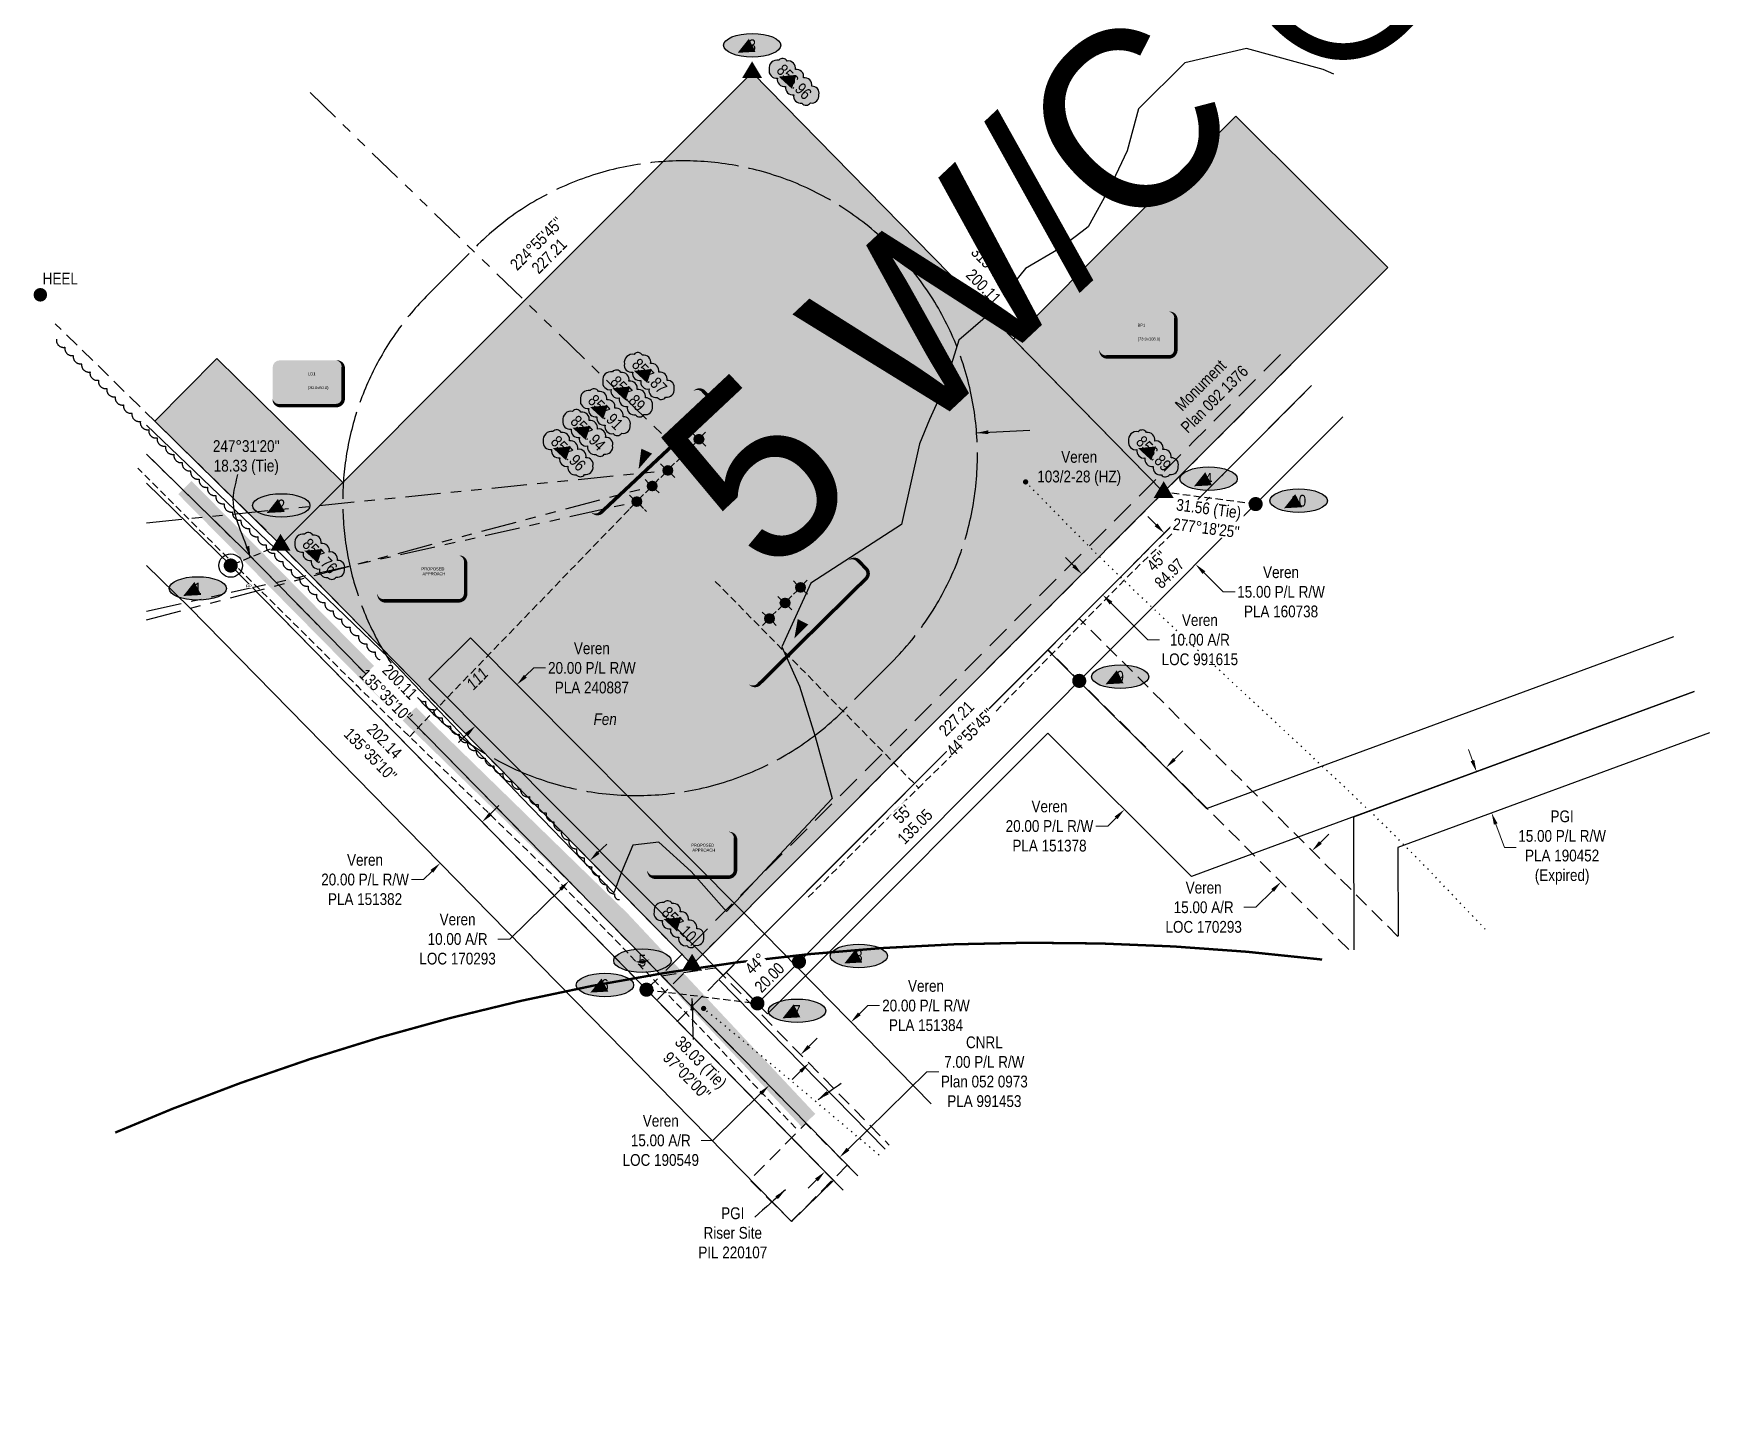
# Model space of a CAD drawing. Extents: x 398369 to 421873, y 6032457 to 6050071.
# Drawn here: x 412308 to 413733, y 6047158 to 6048336 of the extents above; entities that cross this region are included whole.
import ezdxf
from ezdxf.enums import TextEntityAlignment as Align

# ---------------------------------------------------------------- set-up
doc = ezdxf.new("R2018")
doc.units = 0
doc.header["$LTSCALE"] = 5
doc.header["$PDSIZE"] = 0.5
for name, pattern in [('0', [1, 1, 0]), ('DASHDOT2', [12.7, 6.35, -3.175, 0, -3.175]), ('foc-ACCESSROAD', [3.75, 2.5, -1.25]), ('foc-BUFFER', [16.75, 15, -1.75]), ('foc-DOT', [1, 0.2, -0.8]), ('foc-DRILLPATH', [14.75, 6, -1.75, 1.75, -1.75, 1.75, -1.75]), ('foc-MONUMENT-BDYS', [6, 4, -2]), ('foc-TIELINE', [1.875, 1.25, -0.625]), ('UG_PIPE', [1.875, 1.25, -0.625])]:
    doc.linetypes.add(name, pattern=pattern)
doc.layers.get('Defpoints').update_dxf_attribs({"color": 9})
for name, color, linetype in [('35', 37, 'Continuous'), ('ABADATA-DRILL', 8, 'foc-DOT'), ('ABADATA-DRILL-T', 8, 'Continuous'), ('AS-PIPE-AG', 44, 'Continuous'), ('AS-PIPE-UG', 44, 'UG_PIPE'), ('AS-ROADS', 254, 'Continuous'), ('AS-WILDLIFE', 131, 'DASHDOT2'), ('AUX-BUFFER', 7, 'foc-BUFFER'), ('C-AR', 13, 'foc-ACCESSROAD'), ('C-RW', 13, 'Continuous'), ('DETAIL-HZ-Existing', 8, 'foc-DOT'), ('F-RW', 190, 'Continuous'), ('F-WS', 190, 'foc-ACCESSROAD'), ('L-BD', 7, 'Continuous'), ('L-MON', 1, 'Continuous'), ('L-MON-PLAN', 7, 'foc-MONUMENT-BDYS'), ('L-TIE', 7, 'foc-TIELINE'), ('L-TIE-T', 7, 'Continuous'), ('P-ELEVATION', 7, 'Continuous'), ('P-PDRILLPATH', 12, 'foc-DRILLPATH'), ('P-PROPOSED', 10, 'Continuous'), ('P-PROPOSED-H', 21, 'Continuous'), ('P-TEMP-BLOCKS', 250, 'Continuous'), ('P-TEMP-H', 41, 'Continuous'), ('P-TEMP_BORROW PIT', 46, 'Continuous'), ('P-TEMP_LOG DECK', 46, 'Continuous'), ('T-BUSH', 110, '0'), ('T-TIE', 201, 'foc-TIELINE'), ('WETLAND', 143, 'Continuous'), ('WETLAND-T', 146, 'Continuous')]:
    doc.layers.add(name, color=color, linetype=linetype)
for name, color, linetype, lineweight in [('C-AR-T', 13, 'Continuous', 9), ('C-RW-T', 13, 'Continuous', 9), ('F-RW-T', 190, 'Continuous', 9), ('F-WS-T', 190, 'Continuous', 9), ('T-TIE-T', 201, 'Continuous', 18)]:
    doc.layers.add(name, color=color, linetype=linetype, lineweight=lineweight)
doc.styles.add('80', font='ARIALN.TTF', dxfattribs={"height": 10})
doc.styles.add('80CG', font='ARIALN.TTF', dxfattribs={"height": 10})
doc.styles.add('80L', font='ARIALN.TTF', dxfattribs={"height": 10})
doc.styles.get("Standard").update_dxf_attribs({"font": 'ARIALN.TTF'})
doc.dimstyles.new('CG2011', dxfattribs={"dimscale": 5, "dimtxt": 9, "dimasz": 2, "dimexe": 0.2, "dimexo": 0.0625, "dimgap": 0.5, "dimtad": 0, "dimtih": 1, "dimtoh": 1, "dimzin": 0, "dimdsep": 46, "dimtxsty": '80CG', "dimcen": 0.1, "dimse1": 1, "dimse2": 1, "dimclrd": 256, "dimclrt": 256, "dimaunit": 1, "dimadec": 4, "dimazin": 0, "dimtfac": 0.06, "dimtofl": 0, "dimtmove": 0, "dimatfit": 1, "dimfxl": 0.2, "dimtolj": 1, "dimtzin": 0, "dimlwd": -1, "dimarcsym": 0})
doc.dimstyles.new('Compass 5 000', dxfattribs={"dimscale": 5, "dimtxt": 9, "dimasz": 2, "dimexe": 0.2, "dimexo": 0.0625, "dimgap": 0.5, "dimtad": 0, "dimtih": 1, "dimtoh": 1, "dimzin": 0, "dimdsep": 46, "dimtxsty": '80CG', "dimcen": 0.1, "dimse1": 1, "dimse2": 1, "dimclrd": 256, "dimclrt": 256, "dimaunit": 1, "dimadec": 4, "dimazin": 0, "dimtfac": 0.06, "dimtofl": 0, "dimtmove": 0, "dimatfit": 1, "dimfxl": 0.2, "dimtolj": 1, "dimtzin": 0, "dimlwd": -1, "dimarcsym": 0})

msp = doc.modelspace()

# ---------------------------------------------------------------- texts
at = {"color": 14, "insert": (412330.295, 6048127.8), "char_height": 9.9957, "attachment_point": 5, "style": '80L'}
msp.add_mtext_dynamic_manual_height_columns('\\pxqc;HEEL', width=19.07845, gutter_width=47.521, heights=[0], dxfattribs=at)
at = {"layer": 'ABADATA-DRILL-T', "insert": (413161.312, 6047981.128), "char_height": 9.99567, "attachment_point": 1, "style": '80L'}
msp.add_mtext_dynamic_manual_height_columns('\\pxqc;Veren\\P103/2-28 (HZ)', width=70.70709, gutter_width=50.022, heights=[0], dxfattribs=at)
at = {"layer": 'L-BD', "style": '80L'}
for s, height, p in [("224°55'45''", 9.99567, (412735.29, 6048157.686)), ('227.21', 9.9957, (412745.905, 6048147.097))]:
    msp.add_text(s, height=height, rotation=45.0704, dxfattribs=at).set_placement(p, align=Align.MIDDLE)
at = {"layer": 'L-BD', "insert": (413296.328, 6048040.637), "char_height": 9.99567, "width": 73.41744, "attachment_point": 2, "rotation": 45.0418, "style": '80L', "bg_fill": 1, "box_fill_scale": 1.15, "bg_fill_color": 41, "bg_fill_transparency": 0}
msp.add_mtext('Monument \\PPlan 092 1376', dxfattribs=at)
at = {"layer": 'L-BD', "insert": (412488.441, 6047990.348), "char_height": 9.99567, "width": 56.33799, "attachment_point": 2, "style": '80L', "bg_fill": 1, "box_fill_scale": 1, "bg_fill_color": 41, "bg_fill_transparency": 0}
msp.add_mtext("247°31'20'' 18.33 (Tie)", dxfattribs=at)
at = {"layer": 'L-BD', "insert": (412609.485, 6047737.967), "char_height": 9.99567, "width": 123.94757, "attachment_point": 2, "rotation": 314.4141, "style": '80L'}
msp.add_mtext("202.14\\P135°35'10'' ", dxfattribs=at)
at = {"layer": 'T-TIE-T', "insert": (412674.515, 6047784.267), "char_height": 9.99567, "attachment_point": 1, "rotation": 45.517392, "style": '80L'}
msp.add_mtext('{\\fArial Narrow|b0|i1|c0|p34;111}', dxfattribs=at)
at = {"layer": 'WETLAND-T', "insert": (412783.718, 6047758.07), "char_height": 10, "attachment_point": 1, "style": '80L'}
msp.add_mtext_dynamic_manual_height_columns('{\\fArial Narrow|b0|i1|c0|p34;Fen}', width=54.94172, gutter_width=50.022, heights=[0], dxfattribs=at)

# ---------------------------------------------------------------- blocks, each defined once
blk = doc.blocks.new('wa')
at = {"layer": 'P-ELEVATION'}
h = blk.add_hatch(color=111, dxfattribs=at)
h.dxf.hatch_style = 1
edge = h.paths.add_edge_path()
edge.add_arc((-17.4, -4.5), 6.1, 215, 325)
edge.add_arc((-7.4, -4.5), 6.1, 215, 325)
edge.add_arc((2.6, -4.5), 6.1, 215, 325)
edge.add_arc((12.7, -4.5), 6.1, 215, 325)
edge.add_arc((18.1, -3.7), 4.32, 263.4336, 373.4336)
edge.add_arc((18.8, 2.3), 6.1, 305, 415)
edge.add_arc((17.5, 4.4), 5.69, 30.6955, 140.6955)
edge.add_arc((8.1, 4.5), 6.1, 35, 145)
edge.add_arc((-1.9, 4.5), 6.1, 35, 145)
edge.add_arc((-11.9, 4.5), 6.1, 35, 145)
edge.add_arc((-18, 3.8), 4.33, 75.4261, 185.4261)
edge.add_arc((-18.4, -2.3), 6.96, 125, 235)
at = {"color": 240, "flags": 128}
blk.add_lwpolyline([(-22.4, -8, 0.520567), (-12.3, -8, 0.520567), (-2.4, -8, 0.520567), (7.6, -8, 0.520567), (17.6, -8, 0.520567), (22.4, -2.7, 0.520567), (22.4, 7.3, 0.520567), (13.1, 8, 0.520567), (3.1, 8, 0.520567), (-6.9, 8, 0.520567), (-16.9, 8, 0.520567), (-22.4, 3.4, 0.520567)], format="xyb", close=True, dxfattribs=at)
at = {"layer": 'P-ELEVATION', "color": 240, "flags": 128}
blk.add_lwpolyline([(0, 0, 12.5, 0, 0), (-12.4, -6.4, 0, 0, 0)], format="xyseb", dxfattribs=at)
at = {"layer": 'P-ELEVATION', "color": 240, "style": '80'}
blk.add_attdef('ELEVATION', text='', height=10, dxfattribs=at).set_placement((0, 0), align=Align.MIDDLE_CENTER)
blk = doc.blocks.new('*U47')
at = {"layer": '35', "color": 3}
blk.add_circle((0, 0), 10, dxfattribs=at)
at = {"layer": '35', "color": 3, "lineweight": 30, "flags": 104}
blk.add_attdef('RP', text='', height=10, dxfattribs=at).set_placement((13.1, -16.2), align=Align.MIDDLE_CENTER)
blk = doc.blocks.new('*U50')
h = blk.add_hatch(color=254)
edge = h.paths.add_edge_path()
edge.add_line((-64, -11.5), (64, -11.5))
edge.add_arc((64, -5.5), 6, 270, 360)
edge.add_line((70, -5.5), (70, 4))
edge.add_arc((64, 4), 6, 0, 90)
edge.add_line((64, 10), (-64, 10))
edge.add_arc((-64, 4), 6, 90, 180)
edge.add_line((-70, 4), (-70, -5.5))
edge.add_arc((-64, -5.5), 6, 180, 270)
at = {"color": 1, "flags": 128}
blk.add_lwpolyline([(-64, -11.5, 3, 3, 0), (64, -11.5, 3, 3, 0.414214), (70, -5.5, 3, 3, 0), (70, 4, 3, 0, 0.414214), (64, 10, 0, 0, 0), (-64, 10, 0, 0, 0.414214), (-70, 4, 0, 0, 0), (-70, -5.5, 0, 3, 0.414214)], format="xyseb", close=True, dxfattribs=at)
blk.add_lwpolyline([(-15.1, -4.9, 0, 10, 0), (0, 0, 5, 5, 0)], format="xyseb", dxfattribs=at)
at = {"color": 1, "lineweight": 30, "flags": 104}
blk.add_attdef('ENTER_TEXT', text='', height=10, dxfattribs=at).set_placement((-0.3, 0), align=Align.MIDDLE_CENTER)
blk = doc.blocks.new('we')
at = {"layer": 'P-ELEVATION'}
h = blk.add_hatch(color=111, dxfattribs=at)
h.dxf.hatch_style = 1
edge = h.paths.add_edge_path()
edge.add_ellipse((0, 0), major_axis=(-24.4, 0), ratio=0.410256, start_angle=0, end_angle=360)
at = {"layer": 'P-ELEVATION', "color": 7, "flags": 128}
blk.add_lwpolyline([(0, 0, 12.5, 0, 0), (-12.4, -6.4, 0, 0, 0)], format="xyseb", dxfattribs=at)
at = {"layer": 'P-ELEVATION', "color": 7}
blk.add_ellipse((0, 0), major_axis=(-24.4, 0), ratio=0.410256, dxfattribs=at)
at = {"layer": 'P-ELEVATION', "style": '80'}
blk.add_attdef('ELEVATION', text='', height=10, dxfattribs=at).set_placement((0, 0), align=Align.MIDDLE_CENTER)
blk = doc.blocks.new('*U52')
at = {"layer": 'P-ELEVATION'}
h = blk.add_hatch(color=111, dxfattribs=at)
h.dxf.hatch_style = 1
edge = h.paths.add_edge_path()
edge.add_ellipse((0, 0), major_axis=(-24.4, 0), ratio=0.410256, start_angle=0, end_angle=360)
at = {"layer": 'P-ELEVATION', "color": 7, "flags": 128}
blk.add_lwpolyline([(0, 0, 12.5, 0, 0), (0.4, -2.7, 0, 0, 0)], format="xyseb", dxfattribs=at)
at = {"layer": 'P-ELEVATION', "color": 7}
blk.add_ellipse((0, 0), major_axis=(-24.4, 0), ratio=0.410256, dxfattribs=at)
at = {"layer": 'P-ELEVATION', "style": '80'}
blk.add_attdef('ELEVATION', text='', height=10, dxfattribs=at).set_placement((0, 0), align=Align.MIDDLE_CENTER)
blk = doc.blocks.new('*D58')
at = {"layer": 'C-AR-T', "transparency": 16777216}
for p, q in [((412966.9, 6047474.7), (412974, 6047481.7)), ((412925.8, 6047434.5), (412885.2, 6047394.7)), ((412885.2, 6047394.7), (412875.2, 6047394.7))]:
    blk.add_line(p, q, dxfattribs=at)
for points in [[(412965.7, 6047475.9), (412968.1, 6047473.6), (412959.8, 6047467.7)], [(412924.7, 6047435.7), (412927, 6047433.3), (412933, 6047441.5)]]:
    blk.add_solid(points, dxfattribs=at)
at = {"layer": 'Defpoints', "color": 0, "transparency": 16777216}
for p in [(412933, 6047441.5), (413158.8, 6047264.6), (413132, 6047238.4)]:
    blk.add_point(p, dxfattribs=at)
at = {"layer": 'C-AR-T', "transparency": 16777216, "insert": (412840.9, 6047394.7), "char_height": 10, "attachment_point": 5, "style": '80CG'}
blk.add_mtext('\\A1;Veren\\P15.00 A/R^JLOC 190549', dxfattribs=at)
blk = doc.blocks.new('*D59')
at = {"layer": 'C-AR-T', "transparency": 16777216}
for p, q in [((413192, 6047883.5), (413184.9, 6047890.5)), ((413223.8, 6047851.7), (413255, 6047820.6)), ((413255, 6047820.6), (413265, 6047820.6))]:
    blk.add_line(p, q, dxfattribs=at)
for points in [[(413193.1, 6047884.6), (413190.8, 6047882.3), (413199, 6047876.4)], [(413225, 6047852.9), (413222.6, 6047850.5), (413216.7, 6047858.8)]]:
    blk.add_solid(points, dxfattribs=at)
at = {"layer": 'Defpoints', "color": 0, "transparency": 16777216}
for p in [(413430.2, 6048108.2), (413447.9, 6048090.6), (413216.7, 6047858.8)]:
    blk.add_point(p, dxfattribs=at)
at = {"layer": 'C-AR-T', "transparency": 16777216, "insert": (413299.3, 6047820.6), "char_height": 10, "attachment_point": 5, "style": '80CG'}
blk.add_mtext('\\A1;Veren\\P10.00 A/R\\PLOC 991615', dxfattribs=at)
blk = doc.blocks.new('*D62')
at = {"layer": 'C-RW-T', "transparency": 16777216}
for p, q in [((412696.1, 6047672.6), (412703.3, 6047679.6)), ((412646.1, 6047623.6), (412639, 6047616.6)), ((412639, 6047616.6), (412629, 6047616.6))]:
    blk.add_line(p, q, dxfattribs=at)
for points in [[(412695, 6047673.8), (412697.3, 6047671.4), (412689, 6047665.6)], [(412645, 6047624.8), (412647.3, 6047622.4), (412653.3, 6047630.6)]]:
    blk.add_solid(points, dxfattribs=at)
at = {"layer": 'Defpoints', "color": 0, "transparency": 16777216}
for p in [(412678.9, 6047675.9), (412643.2, 6047640.9), (412653.3, 6047630.6)]:
    blk.add_point(p, dxfattribs=at)
at = {"layer": 'C-RW-T', "transparency": 16777216, "insert": (412589.4, 6047616.6), "char_height": 10, "attachment_point": 5, "style": '80CG'}
blk.add_mtext('\\A1;Veren\\P20.00 P/L R/W\\PPLA 151382', dxfattribs=at)
blk = doc.blocks.new('*D63')
at = {"layer": 'C-RW-T', "transparency": 16777216}
for p, q in [((413262, 6047918.3), (413254.9, 6047925.4)), ((413302.7, 6047877.7), (413319.2, 6047861.3)), ((413319.2, 6047861.3), (413329.2, 6047861.3))]:
    blk.add_line(p, q, dxfattribs=at)
for points in [[(413263.2, 6047919.5), (413260.8, 6047917.1), (413269.1, 6047911.3)], [(413303.9, 6047878.9), (413301.5, 6047876.6), (413295.6, 6047884.8)]]:
    blk.add_solid(points, dxfattribs=at)
at = {"layer": 'Defpoints', "color": 0, "transparency": 16777216}
for p in [(413475.9, 6048118.6), (413502.4, 6048092.1), (413295.6, 6047884.8)]:
    blk.add_point(p, dxfattribs=at)
at = {"layer": 'C-RW-T', "transparency": 16777216, "insert": (413368.3, 6047861.3), "char_height": 10, "attachment_point": 5, "style": '80CG'}
blk.add_mtext('\\A1;Veren\\P15.00 P/L R/W^JPLA 160738', dxfattribs=at)
blk = doc.blocks.new('*D69')
at = {"layer": 'Defpoints', "color": 0, "transparency": 16777216}
for p in [(413002.6, 6047495.4), (413298.7, 6047193.2), (413263, 6047158.2)]:
    blk.add_point(p, dxfattribs=at)
at = {"layer": 'F-RW-T', "transparency": 16777216}
for p, q in [((413009.8, 6047502.4), (413016.9, 6047509.4)), ((413016.9, 6047509.4), (413026.9, 6047509.4)), ((412959.8, 6047453.5), (412952.6, 6047446.5))]:
    blk.add_line(p, q, dxfattribs=at)
for points in [[(413008.6, 6047503.6), (413010.9, 6047501.2), (413002.6, 6047495.4)], [(412958.6, 6047454.6), (412960.9, 6047452.3), (412966.9, 6047460.5)]]:
    blk.add_solid(points, dxfattribs=at)
at = {"layer": 'F-RW-T', "transparency": 16777216, "insert": (413066.4, 6047509.4), "char_height": 10, "attachment_point": 5, "style": '80CG'}
blk.add_mtext('\\A1;Veren \\P20.00 P/L R/W^JPLA 151384', dxfattribs=at)
blk = doc.blocks.new('*D70')
at = {"layer": 'Defpoints', "color": 0, "transparency": 16777216}
for p in [(413670.7, 6047758.5), (413683.6, 6047723.3), (413534.5, 6047708.4)]:
    blk.add_point(p, dxfattribs=at)
at = {"layer": 'F-RW-T', "transparency": 16777216}
for p, q in [((413531, 6047717.8), (413527.6, 6047727.2)), ((413550.9, 6047663.8), (413558.2, 6047643.9)), ((413558.2, 6047643.9), (413568.2, 6047643.9))]:
    blk.add_line(p, q, dxfattribs=at)
for points in [[(413532.6, 6047718.4), (413529.5, 6047717.2), (413534.5, 6047708.4)], [(413552.4, 6047664.4), (413549.3, 6047663.3), (413547.4, 6047673.2)]]:
    blk.add_solid(points, dxfattribs=at)
at = {"layer": 'F-RW-T', "transparency": 16777216, "insert": (413607.3, 6047643.9), "char_height": 10, "attachment_point": 5, "style": '80CG'}
blk.add_mtext('\\A1;PGI\\P15.00 P/L R/W\\PPLA 190452\\P(Expired)', dxfattribs=at)
blk = doc.blocks.new('fdia')
at = {"color": 255, "const_width": 1}
blk.add_lwpolyline([(-0.5, 0, 1), (0.5, 0, 1)], format="xyb", close=True, dxfattribs=at)
blk = doc.blocks.new('Fdiaa')
blk.add_blockref('fdia', (0, 0))
blk = doc.blocks.new('fdib')
at = {"color": 1, "const_width": 1.6}
blk.add_lwpolyline([(-0.4, 0, 1), (0.4, 0, 1)], format="xyb", close=True, dxfattribs=at)
at = {"color": 1}
blk.add_circle((0, 0), 0.8, dxfattribs=at)
blk = doc.blocks.new('Fdibb')
blk.add_blockref('fdib', (0, 0))
blk = doc.blocks.new('fdicc')
for name in ['Fdibb', 'Fdiaa']:
    blk.add_blockref(name, (0, 0))
blk = doc.blocks.new('FDI')
blk.add_blockref('fdicc', (0, 0))
blk = doc.blocks.new('TRIA')
blk.add_hatch(color=255).paths.add_polyline_path([(-0.04, 1.52), (-1.47, -0.87), (1.39, -0.87)])
blk = doc.blocks.new('Hybrid_EC')
at = {"color": 251}
for points in [[(-1.3, -0.74), (0, 1.42), (1.3, -0.74)], [(0.47, -0.26), (0, 0.53), (-0.47, -0.26)]]:
    blk.add_lwpolyline(points, close=True, dxfattribs=at)
at = {"layer": 'Defpoints'}
blk.add_circle((0, 0), 0.05, dxfattribs=at)
at = {"xscale": 1.2, "yscale": 1.2, "zscale": 1.2}
blk.add_blockref('TRIA', (0.05, 0.06), dxfattribs=at)
blk = doc.blocks.new('*D71')
at = {"layer": 'C-RW-T', "transparency": 16777216}
for p, q in [((413277.7, 6047719), (413284.7, 6047726)), ((413228, 6047669.2), (413220.9, 6047662.1)), ((413220.9, 6047662.1), (413210.9, 6047662.1))]:
    blk.add_line(p, q, dxfattribs=at)
for points in [[(413276.5, 6047720.1), (413278.8, 6047717.8), (413270.6, 6047711.9)], [(413226.8, 6047670.3), (413229.2, 6047668), (413235.1, 6047676.2)]]:
    blk.add_solid(points, dxfattribs=at)
at = {"layer": 'Defpoints', "color": 0, "transparency": 16777216}
for p in [(413267.3, 6047715.1), (413231.8, 6047679.5), (413235.1, 6047676.2)]:
    blk.add_point(p, dxfattribs=at)
at = {"layer": 'C-RW-T', "transparency": 16777216, "insert": (413171.4, 6047662.1), "char_height": 10, "attachment_point": 5, "style": '80CG'}
blk.add_mtext('\\A1;Veren\\P20.00 P/L R/W^JPLA 151378', dxfattribs=at)
blk = doc.blocks.new('plbh')
at = {"layer": 'L-MON'}
h = blk.add_hatch(color=255, dxfattribs=at)
h.dxf.hatch_style = 1
edge = h.paths.add_edge_path()
edge.add_arc((0, 0), 1.16, 0, 360)
h = blk.add_hatch(color=256, dxfattribs=at)
h.dxf.hatch_style = 1
h.paths.add_polyline_path([(-0.96, 0, 1), (0.96, 0, 1)])
h.paths.add_polyline_path([(0.91, 0, -1), (-0.91, 0, -1)], flags=16)
h.paths.add_polyline_path([(0.45, 0, -1), (-0.45, 0, -1)], flags=0)
h = blk.add_hatch(color=256, dxfattribs=at)
h.dxf.hatch_style = 1
h.paths.add_polyline_path([(-0.45, 0, 1), (0.45, 0, 1)])
h.paths.add_polyline_path([(0.4, 0, -1), (-0.4, 0, -1)], flags=16)
at = {"layer": 'L-MON', "color": 240}
for radius in [0.96, 0.91, 0.45, 0.4]:
    blk.add_circle((0, 0), radius, dxfattribs=at)
blk = doc.blocks.new('*D73')
at = {"layer": 'Defpoints', "color": 0, "transparency": 16777216}
for p in [(412992.4, 6047380.9), (412992.9, 6047380.3), (412979.9, 6047368.6)]:
    blk.add_point(p, dxfattribs=at)
at = {"layer": 'F-RW-T', "transparency": 16777216}
for p, q in [((413000.1, 6047387.3), (413067.2, 6047453.1)), ((413067.2, 6047453.1), (413077.2, 6047453.1)), ((412973.3, 6047361.1), (412966.1, 6047354.1))]:
    blk.add_line(p, q, dxfattribs=at)
for points in [[(412998.9, 6047388.5), (413001.2, 6047386.1), (412992.9, 6047380.3)], [(412972.1, 6047362.3), (412974.5, 6047359.9), (412980.4, 6047368.1)]]:
    blk.add_solid(points, dxfattribs=at)
at = {"layer": 'F-RW-T', "transparency": 16777216, "insert": (413116, 6047453.1), "char_height": 10, "attachment_point": 5, "style": '80CG'}
blk.add_mtext('\\A1;CNRL\\P7.00 P/L R/W\\PPlan 052 0973 \\PPLA 991453', dxfattribs=at)
blk = doc.blocks.new('*U76')
h = blk.add_hatch(color=191)
edge = h.paths.add_edge_path()
edge.add_line((-24, -20), (24, -20))
edge.add_arc((24, -14), 6, 270, 360)
edge.add_line((30, -14), (30, 12.5))
edge.add_arc((24, 12.5), 6, 0, 90)
edge.add_line((24, 18.5), (-24, 18.5))
edge.add_arc((-24, 12.5), 6, 90, 180)
edge.add_line((-30, 12.5), (-30, -14))
edge.add_arc((-24, -14), 6, 180, 270)
at = {"color": 250, "flags": 128}
blk.add_lwpolyline([(-24, -20, 3, 3, 0), (24, -20, 3, 3, 0.414214), (30, -14, 3, 3, 0), (30, 12.5, 3, 0, 0.414214), (24, 18.5, 0, 0, 0), (-24, 18.5, 0, 0, 0.414214), (-30, 12.5, 0, 0, 0), (-30, -14, 0, 3, 0.414214)], format="xyseb", close=True, dxfattribs=at)
at = {"flags": 128}
blk.add_lwpolyline([(-17.8, -12.3, 0, 7.5, 0), (0, 0, 0, 0, 0)], format="xyseb", dxfattribs=at)
at = {"color": 250, "lineweight": 30, "flags": 104}
blk.add_attdef('TEMP_AREA_W1', text='', height=12, dxfattribs=at).set_placement((0, 8.3), align=Align.MIDDLE_CENTER)
blk.add_attdef('ENTER_TEXT', text='', height=9, dxfattribs=at).set_placement((0, -3.5), align=Align.TOP_CENTER)
blk = doc.blocks.new('*U46')
h = blk.add_hatch(color=191)
edge = h.paths.add_edge_path()
edge.add_line((-26.5, -20), (26.5, -20))
edge.add_arc((26.5, -14), 6, 270, 360)
edge.add_line((32.5, -14), (32.5, 12.5))
edge.add_arc((26.5, 12.5), 6, 0, 90)
edge.add_line((26.5, 18.5), (-26.5, 18.5))
edge.add_arc((-26.5, 12.5), 6, 90, 180)
edge.add_line((-32.5, 12.5), (-32.5, -14))
edge.add_arc((-26.5, -14), 6, 180, 270)
at = {"color": 250, "flags": 128}
blk.add_lwpolyline([(-26.5, -20, 3, 3, 0), (26.5, -20, 3, 3, 0.414214), (32.5, -14, 3, 3, 0), (32.5, 12.5, 3, 0, 0.414214), (26.5, 18.5, 0, 0, 0), (-26.5, 18.5, 0, 0, 0.414214), (-32.5, 12.5, 0, 0, 0), (-32.5, -14, 0, 3, 0.414214)], format="xyseb", close=True, dxfattribs=at)
at = {"flags": 128}
blk.add_lwpolyline([(-20.6, -7, 0, 7.5, 0), (0, 0, 0, 0, 0)], format="xyseb", dxfattribs=at)
at = {"color": 250, "lineweight": 30, "flags": 104}
blk.add_attdef('TEMP_AREA_W1', text='', height=12, dxfattribs=at).set_placement((0, 8.3), align=Align.MIDDLE_CENTER)
blk.add_attdef('ENTER_TEXT', text='', height=9, dxfattribs=at).set_placement((0, -3.5), align=Align.TOP_CENTER)
blk = doc.blocks.new('*D78')
at = {"layer": 'C-RW-T', "transparency": 16777216}
for p, q in [((413401.8, 6047648.1), (413408.8, 6047655.2)), ((413361.2, 6047607.4), (413346.8, 6047593)), ((413346.8, 6047593), (413336.8, 6047593))]:
    blk.add_line(p, q, dxfattribs=at)
for points in [[(413400.6, 6047649.3), (413403, 6047647), (413394.7, 6047641.1)], [(413360, 6047608.6), (413362.3, 6047606.2), (413368.2, 6047614.5)]]:
    blk.add_solid(points, dxfattribs=at)
at = {"layer": 'Defpoints', "color": 0, "transparency": 16777216}
for p in [(413400, 6047635.8), (413368.2, 6047614.5), (413373.5, 6047609.2)]:
    blk.add_point(p, dxfattribs=at)
at = {"layer": 'C-RW-T', "transparency": 16777216, "insert": (413302.5, 6047593), "char_height": 10, "attachment_point": 5, "style": '80CG'}
blk.add_mtext('\\A1;Veren\\P15.00 A/R\\PLOC 170293', dxfattribs=at)
blk = doc.blocks.new('*D79')
at = {"layer": 'C-RW-T', "transparency": 16777216}
for p, q in [((412787.7, 6047639.8), (412794.9, 6047646.8)), ((412755.6, 6047608.3), (412712.4, 6047566)), ((412712.4, 6047566), (412702.4, 6047566))]:
    blk.add_line(p, q, dxfattribs=at)
for points in [[(412786.6, 6047641), (412788.9, 6047638.6), (412780.6, 6047632.8)], [(412754.4, 6047609.5), (412756.8, 6047607.1), (412762.7, 6047615.3)]]:
    blk.add_solid(points, dxfattribs=at)
at = {"layer": 'Defpoints', "color": 0, "transparency": 16777216}
for p in [(412785.9, 6047627.3), (412762.7, 6047615.3), (412768.1, 6047609.8)]:
    blk.add_point(p, dxfattribs=at)
at = {"layer": 'C-RW-T', "transparency": 16777216, "insert": (412668.1, 6047566), "char_height": 10, "attachment_point": 5, "style": '80CG'}
blk.add_mtext('\\A1;Veren\\P10.00 A/R\\PLOC 170293', dxfattribs=at)
blk = doc.blocks.new('WC')
at = {"layer": 'L-MON'}
h = blk.add_hatch(color=255, dxfattribs=at)
h.dxf.hatch_style = 1
edge = h.paths.add_edge_path()
edge.add_arc((0, 0), 0.9, 0, 360)
at = {"layer": 'L-MON', "color": 240, "flags": 128}
for points in [[(-0.62, 0.5), (-1.23, 1.12)], [(0.52, 0.61), (1.13, 1.21)], [(-1.18, -1.18), (-0.56, -0.57)], [(1.16, -1.18), (0.56, -0.57)]]:
    blk.add_lwpolyline(points, dxfattribs=at)
at = {"layer": 'L-MON', "color": 240}
for radius in [0.8, 0.373]:
    blk.add_circle((0, 0), radius, dxfattribs=at)
blk = doc.blocks.new('*D85')
at = {"layer": 'C-RW-T', "transparency": 16777216}
for p, q in [((412725.7, 6047789.5), (412732.8, 6047796.6)), ((412732.8, 6047796.6), (412742.8, 6047796.6)), ((412676.1, 6047740.2), (412669, 6047733.1))]:
    blk.add_line(p, q, dxfattribs=at)
for points in [[(412724.5, 6047790.7), (412726.9, 6047788.3), (412718.6, 6047782.5)], [(412674.9, 6047741.4), (412677.2, 6047739), (412683.2, 6047747.2)]]:
    blk.add_solid(points, dxfattribs=at)
at = {"layer": 'Defpoints', "color": 0, "transparency": 16777216}
for p in [(412718.6, 6047782.5), (412743.3, 6047757.6), (412707.8, 6047722.4)]:
    blk.add_point(p, dxfattribs=at)
at = {"layer": 'C-RW-T', "transparency": 16777216, "insert": (412782.3, 6047796.6), "char_height": 10, "attachment_point": 5, "style": '80CG'}
blk.add_mtext('\\A1;Veren\\P20.00 P/L R/W^JPLA 240887', dxfattribs=at)
blk = doc.blocks.new('BH_Existing')
at = {"layer": 'DETAIL-HZ-Existing'}
h = blk.add_hatch(color=256, dxfattribs=at)
h.dxf.hatch_style = 1
edge = h.paths.add_edge_path()
edge.add_arc((0, 0), 0.45, 0, 360)
blk = doc.blocks.new('*U97')
h = blk.add_hatch(color=255)
edge = h.paths.add_edge_path()
edge.add_line((-31.5, -20), (31.5, -20))
edge.add_arc((31.5, -14), 6, 270, 360)
edge.add_line((37.5, -14), (37.5, 12.5))
edge.add_arc((31.5, 12.5), 6, 0, 90)
edge.add_line((31.5, 18.5), (-31.5, 18.5))
edge.add_arc((-31.5, 12.5), 6, 90, 180)
edge.add_line((-37.5, 12.5), (-37.5, -14))
edge.add_arc((-31.5, -14), 6, 180, 270)
at = {"color": 1, "flags": 128}
blk.add_lwpolyline([(-31.5, -20, 3, 3, 0), (31.5, -20, 3, 3, 0.414214), (37.5, -14, 3, 3, 0), (37.5, 12.5, 3, 0, 0.414214), (31.5, 18.5, 0, 0, 0), (-31.5, 18.5, 0, 0, 0.414214), (-37.5, 12.5, 0, 0, 0), (-37.5, -14, 0, 3, 0.414214)], format="xyseb", close=True, dxfattribs=at)
for points in [[(-42.5, -53.5, 0, 7.5, 0), (0, 0, 0, 0, 0)], [(30.1, -16.6, 0, 7.5, 0), (0, 0, 0, 0, 0)]]:
    blk.add_lwpolyline(points, format="xyseb", dxfattribs=at)
at = {"color": 1, "lineweight": 30, "flags": 104}
blk.add_attdef('ENTER_TEXT', text='', height=10, dxfattribs=at).set_placement((0, 0), align=Align.MIDDLE_CENTER)
blk = doc.blocks.new('*U49')
h = blk.add_hatch(color=254)
edge = h.paths.add_edge_path()
edge.add_line((-64, -11.5), (64, -11.5))
edge.add_arc((64, -5.5), 6, 270, 360)
edge.add_line((70, -5.5), (70, 4))
edge.add_arc((64, 4), 6, 0, 90)
edge.add_line((64, 10), (-64, 10))
edge.add_arc((-64, 4), 6, 90, 180)
edge.add_line((-70, 4), (-70, -5.5))
edge.add_arc((-64, -5.5), 6, 180, 270)
at = {"color": 1, "flags": 128}
blk.add_lwpolyline([(-64, -11.5, 3, 3, 0), (64, -11.5, 3, 3, 0.414214), (70, -5.5, 3, 3, 0), (70, 4, 3, 0, 0.414214), (64, 10, 0, 0, 0), (-64, 10, 0, 0, 0.414214), (-70, 4, 0, 0, 0), (-70, -5.5, 0, 3, 0.414214)], format="xyseb", close=True, dxfattribs=at)
blk.add_lwpolyline([(-15.5, -6.4, 0, 10, 0), (0, 0, 5, 5, 0)], format="xyseb", dxfattribs=at)
at = {"color": 1, "lineweight": 30, "flags": 104}
blk.add_attdef('ENTER_TEXT', text='', height=10, dxfattribs=at).set_placement((-0.3, 0), align=Align.MIDDLE_CENTER)

# ---------------------------------------------------------------- dimensions: what is measured, and where the dimension line sits
at = {"layer": 'C-RW-T'}
dim = msp.add_linear_dim(base=(412718.594, 6047782.463), p1=(412707.837, 6047722.398), p2=(412743.278, 6047757.639), angle=44.838338, text='Veren\\P20.00 P/L R/W^JPLA 240887', dimstyle='Compass 5 000', dxfattribs=at)
dim.commit()
dim.dimension.update_dxf_attribs({"geometry": '*D85', "text_midpoint": (412782.315, 6047796.565), "dimtype": 161})
dim = msp.add_aligned_dim(p1=(413267.339, 6047715.133), p2=(413231.793, 6047679.508), distance=4.612, text='Veren\\P20.00 P/L R/W^JPLA 151378', dimstyle='Compass 5 000', dxfattribs=at)
dim.commit()
dim.dimension.update_dxf_attribs({"geometry": '*D71', "text_midpoint": (413171.392, 6047662.092)})
at = {"layer": 'C-RW-T', "color": 3}
dim = msp.add_aligned_dim(p1=(412678.874, 6047675.881), p2=(412643.175, 6047640.904), distance=14.432, text='Veren\\P20.00 P/L R/W\\PPLA 151382', dimstyle='Compass 5 000', dxfattribs=at)
dim.commit()
dim.dimension.update_dxf_attribs({"geometry": '*D62', "text_midpoint": (412589.45, 6047616.598)})
at = {"layer": 'C-RW-T', "color": 5}
for base, p1, p2, angle, text, picture, middle in [((413368.228, 6047614.495), (413400.01, 6047635.769), (413373.524, 6047609.213), 225.076003, 'Veren\\P15.00 A/R\\PLOC 170293', '*D78', (413302.504, 6047593.015)), ((412762.743, 6047615.274), (412785.922, 6047627.323), (412768.073, 6047609.834), 224.414081, 'Veren\\P10.00 A/R\\PLOC 170293', '*D79', (412668.135, 6047565.986))]:
    dim = msp.add_linear_dim(base=base, p1=p1, p2=p2, angle=angle, text=text, dimstyle='Compass 5 000', dxfattribs=at)
    dim.commit()
    dim.dimension.update_dxf_attribs({"geometry": picture, "text_midpoint": middle, "dimtype": 161})
at = {"layer": 'F-RW-T'}
for base, p1, p2, angle, text, picture, middle in [((413534.484, 6047708.409), (413683.628, 6047723.333), (413670.687, 6047758.512), 110.196255, 'PGI\\P15.00 P/L R/W\\PPLA 190452\\P(Expired)', '*D70', (413607.295, 6047643.911)), ((412992.924, 6047380.337), (412979.919, 6047368.615), (412992.414, 6047380.857), 44.414081, 'CNRL\\P7.00 P/L R/W\\PPlan 052 0973 \\PPLA 991453', '*D73', (413115.953, 6047453.128))]:
    dim = msp.add_linear_dim(base=base, p1=p1, p2=p2, angle=angle, text=text, dimstyle='Compass 5 000', dxfattribs=at)
    dim.commit()
    dim.dimension.update_dxf_attribs({"geometry": picture, "text_midpoint": middle, "dimtype": 161})
at = {"layer": 'F-RW-T', "color": 3}
dim = msp.add_linear_dim(base=(413002.607, 6047495.427), p1=(413263.042, 6047158.197), p2=(413298.742, 6047193.174), angle=44.414081, text='Veren \\P20.00 P/L R/W^JPLA 151384', dimstyle='Compass 5 000', dxfattribs=at)
dim.commit()
dim.dimension.update_dxf_attribs({"geometry": '*D69', "text_midpoint": (413066.433, 6047509.424), "dimtype": 161})

# ---------------------------------------------------------------- hatches: boundary and pattern name
at = {"layer": 'P-PROPOSED-H'}
h = msp.add_hatch(color=256, dxfattribs=at)
h.dxf.hatch_style = 1
h.paths.add_polyline_path([(413268.488, 6047946.049), (412867.492, 6047544.067), (412517.527, 6047901.265), (412918.522, 6048303.247)])
at = {"layer": 'P-TEMP-H'}
h = msp.add_hatch(color=256, dxfattribs=at)
h.dxf.hatch_style = 1
h.paths.add_polyline_path([(413459.082, 6048137.127), (413268.488, 6047946.049), (413140.814, 6048076.361), (413329.928, 6048265.954)])
h = msp.add_hatch(color=256, dxfattribs=at)
h.dxf.hatch_style = 1
h.paths.add_polyline_path([(412517.527, 6047901.265), (412570.473, 6047954.341), (412463.309, 6048059.887), (412410.703, 6048006.475)])

# ---------------------------------------------------------------- linework, layer by layer
at = {"color": 1, "flags": 128}
msp.add_lwpolyline([(412845.034, 6047625.238, 0, 9.996, 0), (412866.93, 6047638.667, 0, 0, 0)], format="xyseb", dxfattribs=at)
at = {"layer": 'ABADATA-DRILL', "flags": 128}
msp.add_lwpolyline([(413541.949, 6047574.395), (413525.874, 6047591.149), (413492.788, 6047625.916), (413458.892, 6047660.248), (413424.103, 6047693.622), (413389.055, 6047726.502), (413354.005, 6047759.281), (413318.876, 6047791.887), (413283.625, 6047824.62), (413248.899, 6047857.368), (413214.386, 6047890.762), (413187.843, 6047917.377), (413151.108, 6047954.864)], dxfattribs=at)
at = {"layer": 'AS-PIPE-AG', "flags": 128}
for points in [[(412941.802, 6047537.144), (412940.234, 6047535.484)], [(412937.929, 6047533.354), (412935.457, 6047530.912)]]:
    msp.add_lwpolyline(points, dxfattribs=at)
at = {"layer": 'AS-PIPE-UG', "flags": 128}
for points in [[(412955.629, 6047405.044), (412955.644, 6047405.057), (412862.624, 6047502.682), (412744.642, 6047624.727), (412583.769, 6047780.162), (412451.912, 6047910.797), (412396.339, 6047966.479)], [(412966.194, 6047601.529), (413018.629, 6047653.787), (413110.342, 6047744.042), (413239.822, 6047876.242), (413307.749, 6047941.969)]]:
    msp.add_lwpolyline(points, dxfattribs=at)
at = {"layer": 'AS-ROADS', "const_width": 15.993, "flags": 128}
msp.add_lwpolyline([(412436.279, 6047950.032), (412603.804, 6047780.207), (412806.642, 6047582.494), (412966.449, 6047411.812)], dxfattribs=at)
at = {"layer": 'AS-WILDLIFE', "const_width": 1.999, "flags": 128}
msp.add_lwpolyline([(412376.997, 6047401.407), (412425.716, 6047421.641), (412483.777, 6047443.666), (412542.493, 6047463.878), (412601.809, 6047482.258), (412661.666, 6047498.787), (412722.008, 6047513.45), (412782.776, 6047526.232), (412843.912, 6047537.121), (412905.356, 6047546.107), (412967.05, 6047553.181), (413028.933, 6047558.335), (413090.947, 6047561.567), (413153.031, 6047562.871), (413215.126, 6047562.246), (413277.172, 6047559.695), (413339.108, 6047555.218), (413400.875, 6047548.82), (413403.249, 6047548.5)], dxfattribs=at)
at = {"layer": 'C-AR'}
for points in [[(412403.65, 6047978.366), (412487.584, 6047896.119), (412841.547, 6047534.841), (412872.103, 6047539.361), (412505.256, 6047913.789), (412326.019, 6048089.424)], [(413008.354, 6047364.587), (412841.547, 6047534.841), (412887.381, 6047541.621), (413035.129, 6047390.82)]]:
    msp.add_lwpolyline(points, dxfattribs=at)
at = {"layer": 'C-AR', "flags": 128}
for points in [[(413376.594, 6048054.428), (413302.485, 6047980.13), (412837.488, 6047513.989), (412854.978, 6047496.138), (413320.177, 6047962.482), (413394.285, 6048036.784)], [(413467.607, 6047568.322), (413196.714, 6047838.614), (413170.199, 6047812.057), (413305.212, 6047677.344), (413427.049, 6047555.83)]]:
    msp.add_lwpolyline(points, dxfattribs=at)
at = {"layer": 'C-RW', "flags": 128}
for points in [[(413420.824, 6048010.314), (413346.714, 6047936.009), (412923.049, 6047511.302), (412896.512, 6047537.774), (413320.177, 6047962.482), (413394.285, 6048036.784)], [(413719.663, 6047776.528), (413332.628, 6047634.156), (413292.164, 6047619.271), (413170.008, 6047741.155), (412968.032, 6047538.635), (412931.76, 6047502.32), (412896.512, 6047537.774), (413169.914, 6047811.851), (413304.868, 6047677.196), (413702.409, 6047823.433)]]:
    msp.add_lwpolyline(points, dxfattribs=at)
at = {"layer": 'C-RW'}
for points in [[(412403.65, 6047883.902), (412439.871, 6047848.409), (412951.931, 6047325.767), (412987.631, 6047360.744), (412475.214, 6047883.749), (412403.65, 6047953.876)], [(413070.829, 6047425.797), (412928.996, 6047570.56), (412890.163, 6047531.64), (413031.559, 6047387.322)]]:
    msp.add_lwpolyline(points, dxfattribs=at)
msp.add_lwpolyline([(412928.996, 6047570.56), (412893.841, 6047535.342), (412883.393, 6047545.841), (412876.514, 6047552.763), (412643.642, 6047786.958), (412679.082, 6047822.199), (412911.815, 6047588.149), (412928.996, 6047570.56)], close=True, dxfattribs=at)
at = {"layer": 'F-RW'}
for points in [[(413008.354, 6047364.587), (412487.584, 6047896.119), (412403.65, 6047978.366)], [(412403.65, 6047953.876), (412475.214, 6047883.749), (412995.859, 6047352.345)]]:
    msp.add_lwpolyline(points, dxfattribs=at)
at = {"layer": 'F-RW', "flags": 128}
for points in [[(413430.464, 6047556.882), (413430.186, 6047670.043), (413719.663, 6047776.528)], [(413732.604, 6047741.349), (413467.717, 6047643.909), (413467.914, 6047568.417)]]:
    msp.add_lwpolyline(points, dxfattribs=at)
at = {"layer": 'F-WS', "flags": 128}
msp.add_lwpolyline([(412952.675, 6047326.519), (412951.931, 6047325.767), (412916.648, 6047361.191), (412925.336, 6047369.967), (412952.019, 6047396.921), (412964.163, 6047409.187), (412999.419, 6047373.737), (412987.105, 6047361.298), (412963.106, 6047337.056), (412962.362, 6047336.304), (412961.461, 6047335.394), (412960.717, 6047334.642), (412952.675, 6047326.519)], close=True, dxfattribs=at)
at = {"layer": 'L-MON-PLAN', "flags": 128}
msp.add_lwpolyline([(413367.783, 6048063.216), (413293.657, 6047988.894), (412831.424, 6047525.522)], dxfattribs=at)
at = {"layer": 'L-TIE'}
for p, q in [((413346.714, 6047936.009), (413268.488, 6047946.049)), ((412517.527, 6047901.265), (412475.214, 6047883.749)), ((412828.719, 6047522.939), (412923.049, 6047511.302))]:
    msp.add_line(p, q, dxfattribs=at)
at = {"layer": 'P-PDRILLPATH'}
for points in [[(412542.673, 6048286.006), (412860.132, 6047977.921)], [(412403.65, 6047920.042), (412846.895, 6047964.652)], [(412403.65, 6047837.436), (412833.658, 6047951.382)], [(412403.65, 6047844.871), (412820.421, 6047938.112)]]:
    msp.add_lwpolyline(points, dxfattribs=at)
at = {"layer": 'P-PROPOSED'}
msp.add_lwpolyline([(413268.488, 6047946.049), (412867.492, 6047544.067), (412517.527, 6047901.265), (412918.522, 6048303.247)], close=True, dxfattribs=at)
at = {"layer": 'P-TEMP_BORROW PIT', "flags": 128}
msp.add_lwpolyline([(413459.082, 6048137.127), (413268.488, 6047946.049), (413140.814, 6048076.361), (413329.928, 6048265.954)], close=True, dxfattribs=at)
at = {"layer": 'P-TEMP_LOG DECK', "flags": 128}
msp.add_lwpolyline([(412517.527, 6047901.265), (412570.473, 6047954.341), (412463.309, 6048059.887), (412410.703, 6048006.475)], close=True, dxfattribs=at)
at = {"layer": 'T-BUSH', "flags": 128}
msp.add_lwpolyline([(412327.078, 6048076.404, 0.52056705), (412334.21, 6048069.4, 0.52056705), (412341.341, 6048062.396, 0.52056705), (412348.473, 6048055.392, 0.52056705), (412355.604, 6048048.388, 0.52056705), (412362.736, 6048041.384, 0.52056705), (412369.867, 6048034.38, 0.52056705), (412376.999, 6048027.377, 0.52056705), (412384.13, 6048020.373, 0.52056705), (412391.262, 6048013.369, 0.52056705), (412398.393, 6048006.365, 0.52056705), (412405.525, 6047999.361, 0.52056705), (412412.656, 6047992.357, 0.52056705), (412419.788, 6047985.353, 0.52056705), (412426.92, 6047978.349, 0.52056705), (412434.051, 6047971.345, 0.52056705), (412441.183, 6047964.342, 0.52056705), (412448.314, 6047957.338, 0.52056705), (412455.446, 6047950.334, 0.52056705), (412462.577, 6047943.33, 0.52056705), (412469.709, 6047936.326, 0.52056705), (412476.84, 6047929.322, 0.52056705), (412483.972, 6047922.318, 0.52056705), (412491.103, 6047915.314, 0.52056705), (412498.235, 6047908.31, 0.52056705), (412505.367, 6047901.307, 0.52056705), (412512.498, 6047894.303, 0.52056705), (412519.63, 6047887.299, 0.52056705), (412526.761, 6047880.295, 0.52056705), (412533.893, 6047873.291, 0.52056705), (412541.024, 6047866.287, 0.52056705), (412548.156, 6047859.283, 0.52056705), (412555.287, 6047852.279, 0.52056705), (412562.419, 6047845.275, 0.52056705), (412569.55, 6047838.271, 0.52056705), (412576.682, 6047831.268, 0.52056705), (412583.813, 6047824.264, 0.52056705), (412590.945, 6047817.26, 0.52056705), (412598.077, 6047810.256, 0.52056705), (412605.208, 6047803.252, 0.52056705), (412612.34, 6047796.248, 0.52056705), (412619.471, 6047789.244, 0.52056705), (412626.603, 6047782.24, 0.52056705), (412633.734, 6047775.236, 0.52056705), (412640.866, 6047768.233, 0.52056705), (412647.997, 6047761.229, 0.52056705), (412655.129, 6047754.225, 0.52056705), (412662.26, 6047747.221, 0.52056705), (412669.392, 6047740.217, 0.52056705), (412676.524, 6047733.213, 0.52056705), (412683.917, 6047726.493, 0.52056705), (412691.461, 6047719.935, 0.52056705), (412699.004, 6047713.377, 0.52056705), (412706.548, 6047706.819, 0.52056705), (412714.092, 6047700.261, 0.52056705), (412721.635, 6047693.703, 0.52056705), (412729.179, 6047687.145, 0.52056705), (412736.723, 6047680.587, 0.52056705), (412743.595, 6047673.368, 0.52056705), (412750.042, 6047665.729, 0.52056705), (412756.489, 6047658.09, 0.52056705), (412762.936, 6047650.452, 0.52056705), (412769.383, 6047642.813, 0.52056705), (412775.83, 6047635.175, 0.52056705), (412782.277, 6047627.536, 0.52056705), (412788.725, 6047619.897, 0.52056705), (412795.172, 6047612.259, 0.52056705), (412801.619, 6047604.62, 0.52056705), (412805.876, 6047599.576, 0.52056705)], format="xyb", dxfattribs=at)
at = {"layer": 'T-TIE'}
for p, q in [((412820.421, 6047938.112), (412828.649, 6047929.752)), ((412887.167, 6047870.288), (413060.082, 6047694.581))]:
    msp.add_line(p, q, dxfattribs=at)
at = {"layer": 'WETLAND', "flags": 128}
msp.add_lwpolyline([(413413.212, 6048301.708), (413404.079, 6048305.563), (413338.908, 6048323.609), (413286.58, 6048311.228), (413247.079, 6048272.141), (413237.327, 6048236.502), (413222.803, 6048205.312), (413204.409, 6048171.786), (413199.303, 6048167.943), (413184.933, 6048157.131), (413179.076, 6048152.724), (413150.97, 6048136.351), (413118.718, 6048096.499), (413094.388, 6048075.528), (413082.676, 6048037.881), (413082.317, 6048036.729), (413069.256, 6048008.065), (413060.864, 6047987.151), (413045.487, 6047918.75), (412968.333, 6047868.607), (412943.956, 6047814.706), (412958.737, 6047781.243), (412972.194, 6047738.19), (412983.801, 6047696.056), (412986.639, 6047685.47), (412896.692, 6047589.425), (412866.728, 6047623.404), (412839.347, 6047648.402), (412817.121, 6047645.756), (412807.596, 6047623.002), (412800.902, 6047605.386), (412722.762, 6047686.159), (412609.754, 6047805.179), (412512.974, 6047898.093), (412403.65, 6048003.049)], dxfattribs=at)

# ---------------------------------------------------------------- block references
ref = msp.add_blockref('*U97', (412637.454, 6047873.709), dxfattribs=dict(xscale=0.99956685, yscale=0.99956685, zscale=0.99956685))
lines = msp.add_mtext('PROPOSED\\P APPROACH', dxfattribs={"color": 1, "insert": (412637.328, 6047882.124), "char_height": 2.5, "attachment_point": 1})
ref.add_attrib('ENTER_TEXT', '', (412637.328, 6047882.124), dxfattribs={"flags": 104}).embed_mtext(lines)
ref = msp.add_blockref('*U97', (412866.93, 6047638.667), dxfattribs=dict(xscale=0.99956685, yscale=0.99956685, zscale=0.99956685))
lines = msp.add_mtext('PROPOSED\\P APPROACH', dxfattribs={"color": 1, "insert": (412866.804, 6047647.082), "char_height": 2.5, "attachment_point": 1})
ref.add_attrib('ENTER_TEXT', '', (412866.804, 6047647.082), dxfattribs={"flags": 104}).embed_mtext(lines)
at = {"layer": 'ABADATA-DRILL-T', "xscale": 4.997834250000015, "yscale": 4.997834250000015, "zscale": 4.997834250000015}
for p in [(413151.108, 6047954.864), (412877.312, 6047506.987)]:
    msp.add_blockref('BH_Existing', p, dxfattribs=at)
at = {"layer": 'L-BD', "xscale": 0.99956685, "yscale": 0.99956685, "zscale": 0.99956685}
for name, p, values in [('we', (412918.641, 6048326.285), {'ELEVATION': '3'}), ('we', (412518.215, 6047934.839), {'ELEVATION': '2'}), ('we', (413383.297, 6047938.878), {'ELEVATION': '10'}), ('we', (412447.193, 6047864.251), {'ELEVATION': '1'}), ('we', (413231.524, 6047789.133), {'ELEVATION': '9'}), ('*U52', (412825.219, 6047547.655), {'ELEVATION': '5'}), ('we', (413009.285, 6047551.625), {'ELEVATION': '8'}), ('we', (412793.379, 6047526.902), {'ELEVATION': '6'})]:
    msp.add_blockref(name, p, dxfattribs=at).add_auto_attribs(values)
at = {"layer": 'L-BD'}
ref = msp.add_blockref('*U47', (412475.214, 6047883.749), dxfattribs=dict(at, xscale=0.99956685, yscale=0.99956685, zscale=0.99956685))
lines = msp.add_mtext('RP', dxfattribs={"layer": '35', "color": 3, "insert": (412488.331, 6047867.575), "char_height": 2.5, "attachment_point": 1, "bg_fill": 3, "box_fill_scale": 1.15, "bg_fill_color": 256, "bg_fill_transparency": 0})
ref.add_attrib('RP', '', (412488.331, 6047867.575), dxfattribs={"flags": 104}).embed_mtext(lines)
at = {"layer": 'L-BD', "color": 6, "xscale": 0.99956685, "yscale": 0.99956685, "zscale": 0.99956685, "rotation": 44.61953193470824}
msp.add_blockref('*U50', (412961.778, 6047835.884), dxfattribs=at)
at = {"layer": 'L-MON'}
for name, p, xscale, yscale, zscale in [('Hybrid_EC', (412918.522, 6048303.247), 4.997834250000043, 4.997834250000043, 4.997834250000043), ('plbh', (412313.314, 6048114.025), 4.997834250000042, 4.997834250000042, 4.997834250000042), ('Hybrid_EC', (412517.527, 6047901.265), 4.997834250000043, 4.997834250000043, 4.997834250000043), ('FDI', (412475.214, 6047883.749), 4.997834250000043, 4.997834250000043, 4.997834250000043), ('FDI', (413196.709, 6047785.634), 4.997834250000043, 4.997834250000043, 4.997834250000043), ('Hybrid_EC', (412867.492, 6047544.067), 4.997834250000043, 4.997834250000043, 4.997834250000043), ('FDI', (412828.719, 6047522.939), 4.997834250000043, 4.997834250000043, 4.997834250000043)]:
    msp.add_blockref(name, p, dxfattribs=dict(at, xscale=xscale, yscale=yscale, zscale=zscale))
at = {"layer": 'L-MON', "color": 6, "xscale": 4.997834250000023, "yscale": 4.997834250000023, "zscale": 4.997834250000023}
for p in [(412873.369, 6047991.191), (412860.132, 6047977.921), (412846.895, 6047964.652), (412833.658, 6047951.382), (412820.421, 6047938.112), (412959.773, 6047865.152), (412946.536, 6047851.883), (412933.299, 6047838.613)]:
    msp.add_blockref('WC', p, dxfattribs=at)
at = {"layer": 'P-ELEVATION', "rotation": 314.2241514200101}
for p, values in [((412954.38, 6048295.197), {'ELEVATION': '856.96'}), ((412831.302, 6048044.929), {'ELEVATION': '857.87'}), ((412812.925, 6048030.107), {'ELEVATION': '857.89'}), ((412793.949, 6048014.144), {'ELEVATION': '857.91'}), ((412779.085, 6047996.465), {'ELEVATION': '857.94'}), ((412762.364, 6047979.187), {'ELEVATION': '857.96'}), ((413259.994, 6047979.113), {'ELEVATION': '856.89'}), ((412551.083, 6047891.873), {'ELEVATION': '857.76'}), ((412856.544, 6047578.615), {'ELEVATION': '857.10'})]:
    msp.add_blockref('wa', p, dxfattribs=at).add_auto_attribs(values)
at = {"layer": 'P-TEMP-BLOCKS', "color": 3}
ref = msp.add_blockref('*U46', (413246.35, 6048081.178), dxfattribs=dict(at, xscale=0.99956685, yscale=0.99956685, zscale=0.99956685))
lines = msp.add_mtext('BP1', dxfattribs={"layer": '0', "color": 250, "insert": (413246.35, 6048089.439), "char_height": 2.5, "attachment_point": 1})
ref.add_attrib('TEMP_AREA_W1', '', (413246.35, 6048089.439), dxfattribs={"flags": 104}).embed_mtext(lines)
lines = msp.add_mtext('(73.0x108.0)', dxfattribs={"layer": '0', "color": 250, "insert": (413246.353, 6048077.709), "char_height": 2.5, "attachment_point": 1})
ref.add_attrib('ENTER_TEXT', '', (413246.353, 6048077.709), dxfattribs={"flags": 104}).embed_mtext(lines)
at = {"layer": 'P-TEMP-BLOCKS'}
ref = msp.add_blockref('*U76', (412540.857, 6048039.768), dxfattribs=dict(at, xscale=0.99956685, yscale=0.99956685, zscale=0.99956685))
lines = msp.add_mtext('LD1', dxfattribs={"layer": '0', "color": 250, "insert": (412540.857, 6048048.03), "char_height": 2.5, "attachment_point": 1})
ref.add_attrib('TEMP_AREA_W1', '', (412540.857, 6048048.03), dxfattribs={"flags": 104}).embed_mtext(lines)
lines = msp.add_mtext('(30.0x60.0)', dxfattribs={"layer": '0', "color": 250, "insert": (412540.86, 6048036.3), "char_height": 2.5, "attachment_point": 1})
ref.add_attrib('ENTER_TEXT', '', (412540.86, 6048036.3), dxfattribs={"flags": 104}).embed_mtext(lines)

msp.set_redraw_order([(e.dxf.handle, doc.entitydb.next_handle()) for e in msp.query("TEXT MTEXT ATTDEF DIMENSION ARC_DIMENSION")])  # texts and dimensions are drawn at this point

# ---------------------------------------------------------------- leaders
at = {"layer": 'ABADATA-DRILL-T', "path_type": 1}
msp.add_leader([(412974.665, 6047429.578), (412994.362, 6047443.524)], dimstyle='Compass 5 000', override={"dimgap": 0.5, "dimtad": 0}, dxfattribs=at)
at = {"layer": 'AUX-BUFFER', "path_type": 1}
msp.add_leader([(413109.435, 6047996.585), (413154.563, 6047998.946)], dimstyle='CG2011', override={"dimasz": 2, "dimgap": 0.5, "dimtad": 0}, dxfattribs=at)
at = {"layer": 'L-BD', "path_type": 1}
msp.add_leader([(412491.978, 6047890.319), (412477.559, 6047943.44), (412481.268, 6047961.172)], dimstyle='Compass 5 000', override={"dimgap": 0.5, "dimtad": 0}, dxfattribs=at)

# ---------------------------------------------------------------- next in the draw order: texts
at = {"layer": 'L-BD', "attachment_point": 2, "style": '80L', "bg_fill": 3, "box_fill_scale": 1.15, "bg_fill_color": 256, "bg_fill_true_color": 256, "bg_fill_transparency": 0}
for s, insert, char_height, width, rotation in [("315°35'10'' 200.11", (413130.915, 6048136.204), 9.99567, 49.57903, 314.4141), ("227.21 44°55'45''", (413088.686, 6047757.157), 9.99567, 47.92512, 45.0704), ('44°\\P20.00', (412917.881, 6047548.659), 9.9957, 14.09573, 45.0706)]:
    msp.add_mtext(s, dxfattribs=dict(at, insert=insert, char_height=char_height, width=width, rotation=rotation))
at = {"layer": 'L-BD', "char_height": 9.9957, "attachment_point": 2, "rotation": 45.0706, "line_spacing_factor": 0.9, "style": '80L', "bg_fill": 3, "box_fill_scale": 1.15, "bg_fill_color": 256, "bg_fill_true_color": 256, "bg_fill_transparency": 0}
for s, insert, width in [("45''\\P84.97", (413259.147, 6047891.184), 15.69804), ("55'\\P135.05", (413042.834, 6047675.821), 17.32421)]:
    msp.add_mtext(s, dxfattribs=dict(at, insert=insert, width=width))
at = {"layer": 'L-BD', "insert": (412622.671, 6047788.316), "char_height": 9.99567, "width": 50.11452, "attachment_point": 2, "rotation": 314.4141, "style": '80L', "bg_fill": 3, "box_fill_scale": 1, "bg_fill_color": 256, "bg_fill_transparency": 0}
msp.add_mtext("200.11 135°35'10''", dxfattribs=at)
at = {"layer": 'L-TIE-T', "insert": (412878.61, 6047464.78), "char_height": 9.99567, "width": 56.55958, "attachment_point": 2, "rotation": 314.414081, "style": '80L', "bg_fill": 3, "box_fill_scale": 1, "bg_fill_color": 256, "bg_fill_transparency": 0}
msp.add_mtext("38.03 (Tie) 97°02'00''", dxfattribs=at)

# ---------------------------------------------------------------- next in the draw order: linework, layer by layer
at = {"layer": 'ABADATA-DRILL', "flags": 128}
msp.add_lwpolyline([(413026.449, 6047382.316), (413025.701, 6047382.964), (412989.14, 6047413.896), (412952.601, 6047444.679), (412915.908, 6047475.239), (412877.312, 6047506.987)], dxfattribs=at)
at = {"layer": 'AUX-BUFFER', "color": 251, "linetype": 'foc-BUFFER', "flags": 128}
msp.add_lwpolyline([(412634.002, 6047771.535, 0.43112162), (412997.415, 6047761.553), (413037.126, 6047801.362, 1), (412683.138, 6048154.481), (412643.427, 6048114.672, 0.3553876), (412611.538, 6047800.752, 0.3553876)], format="xyb", dxfattribs=at)
at = {"layer": 'T-TIE'}
msp.add_line((412820.421, 6047938.112), (412627.233, 6047738.167), dxfattribs=at)

# ---------------------------------------------------------------- next in the draw order: block references
at = {"layer": 'L-BD', "xscale": 0.99956685, "yscale": 0.99956685, "zscale": 0.99956685}
msp.add_blockref('we', (412956.735, 6047504.988), dxfattribs=at).add_auto_attribs({'ELEVATION': '7'})
at = {"layer": 'L-MON', "xscale": 4.997834250000043, "yscale": 4.997834250000043, "zscale": 4.997834250000043}
for p in [(412958.412, 6047546.727), (412923.049, 6047511.302)]:
    msp.add_blockref('FDI', p, dxfattribs=at)

# ---------------------------------------------------------------- next in the draw order: texts
at = {"layer": 'L-BD', "insert": (413307.429, 6047937.106), "char_height": 9.99567, "width": 57.5866, "attachment_point": 2, "rotation": 352.6865, "style": '80L', "bg_fill": 3, "box_fill_scale": 1.15, "bg_fill_color": 256, "bg_fill_true_color": 256, "bg_fill_transparency": 0}
msp.add_mtext("31.56 (Tie) 277°18'25''", dxfattribs=at)

# ---------------------------------------------------------------- next in the draw order: dimensions: what is measured, and where the dimension line sits
at = {"layer": 'C-AR-T', "color": 3}
dim = msp.add_linear_dim(base=(412932.989, 6047441.51), p1=(413158.788, 6047264.605), p2=(413132.013, 6047238.373), angle=224.414081, text='Veren\\P15.00 A/R^JLOC 190549', dimstyle='Compass 5 000', dxfattribs=at)
dim.commit()
dim.dimension.update_dxf_attribs({"geometry": '*D58', "text_midpoint": (412840.885, 6047394.688), "dimtype": 161})

# ---------------------------------------------------------------- next in the draw order: leaders
at = {"layer": 'L-TIE-T', "color": 5, "path_type": 1}
msp.add_leader([(412867.341, 6047515.468), (412868.379, 6047480.534)], dimstyle='Compass 5 000', override={"dimgap": 0.5, "dimtad": 0}, dxfattribs=at)

# ---------------------------------------------------------------- next in the draw order: block references
at = {"layer": 'L-BD', "color": 6}
ref = msp.add_blockref('*U49', (412828.911, 6047981.064), dxfattribs=dict(at, xscale=0.99956685, yscale=0.99956685, zscale=0.99956685, rotation=43.17051795348849))
lines = msp.add_mtext('5 W/C @ 7.5m SPACING', dxfattribs={"layer": '0', "color": 1, "insert": (412828.911, 6047981.064), "char_height": 151.59449, "attachment_point": 1, "rotation": 43.170518})
ref.add_attrib('ENTER_TEXT', '', (412828.911, 6047981.064), dxfattribs={"flags": 10}).embed_mtext(lines)
at = {"layer": 'L-BD', "xscale": 0.99956685, "yscale": 0.99956685, "zscale": 0.99956685}
msp.add_blockref('we', (413306.72, 6047957.562), dxfattribs=at).add_auto_attribs({'ELEVATION': '4'})
at = {"layer": 'L-MON', "xscale": 4.997834250000043, "yscale": 4.997834250000043, "zscale": 4.997834250000043}
for name, p in [('Hybrid_EC', (413268.488, 6047946.049)), ('FDI', (413346.714, 6047936.009))]:
    msp.add_blockref(name, p, dxfattribs=at)

# ---------------------------------------------------------------- next in the draw order: texts
at = {"layer": 'F-RW-T', "insert": (412872.156, 6047337.784), "char_height": 9.9957, "attachment_point": 1, "style": '80L', "bg_fill": 3, "box_fill_scale": 1.15, "bg_fill_color": 256, "bg_fill_true_color": 256, "bg_fill_transparency": 0}
msp.add_mtext_dynamic_manual_height_columns('\\pxqc;PGI\\PRiser Site\\PPIL 220107', width=59.88275, gutter_width=50.022, heights=[0], dxfattribs=at)

# ---------------------------------------------------------------- next in the draw order: dimensions: what is measured, and where the dimension line sits
at = {"layer": 'C-AR-T'}
dim = msp.add_linear_dim(base=(413216.723, 6047858.757), p1=(413430.237, 6048108.209), p2=(413447.926, 6048090.566), angle=315.075, text='Veren\\P10.00 A/R\\PLOC 991615', dimstyle='Compass 5 000', dxfattribs=at)
dim.commit()
dim.dimension.update_dxf_attribs({"geometry": '*D59', "text_midpoint": (413299.346, 6047820.57), "dimtype": 161})
at = {"layer": 'C-RW-T'}
dim = msp.add_linear_dim(base=(413295.632, 6047884.793), p1=(413475.877, 6048118.59), p2=(413502.417, 6048092.12), angle=315.075, text='Veren\\P15.00 P/L R/W^JPLA 160738', dimstyle='Compass 5 000', dxfattribs=at)
dim.commit()
dim.dimension.update_dxf_attribs({"geometry": '*D63', "text_midpoint": (413368.254, 6047861.318), "dimtype": 161})

# ---------------------------------------------------------------- next in the draw order: leaders
at = {"layer": 'F-WS-T', "color": 5, "path_type": 1}
msp.add_leader([(412946.836, 6047352.633), (412920.921, 6047329.553)], dimstyle='Compass 5 000', override={"dimgap": 0.5, "dimtad": 0}, dxfattribs=at)

doc.saveas('drawing.dxf')
